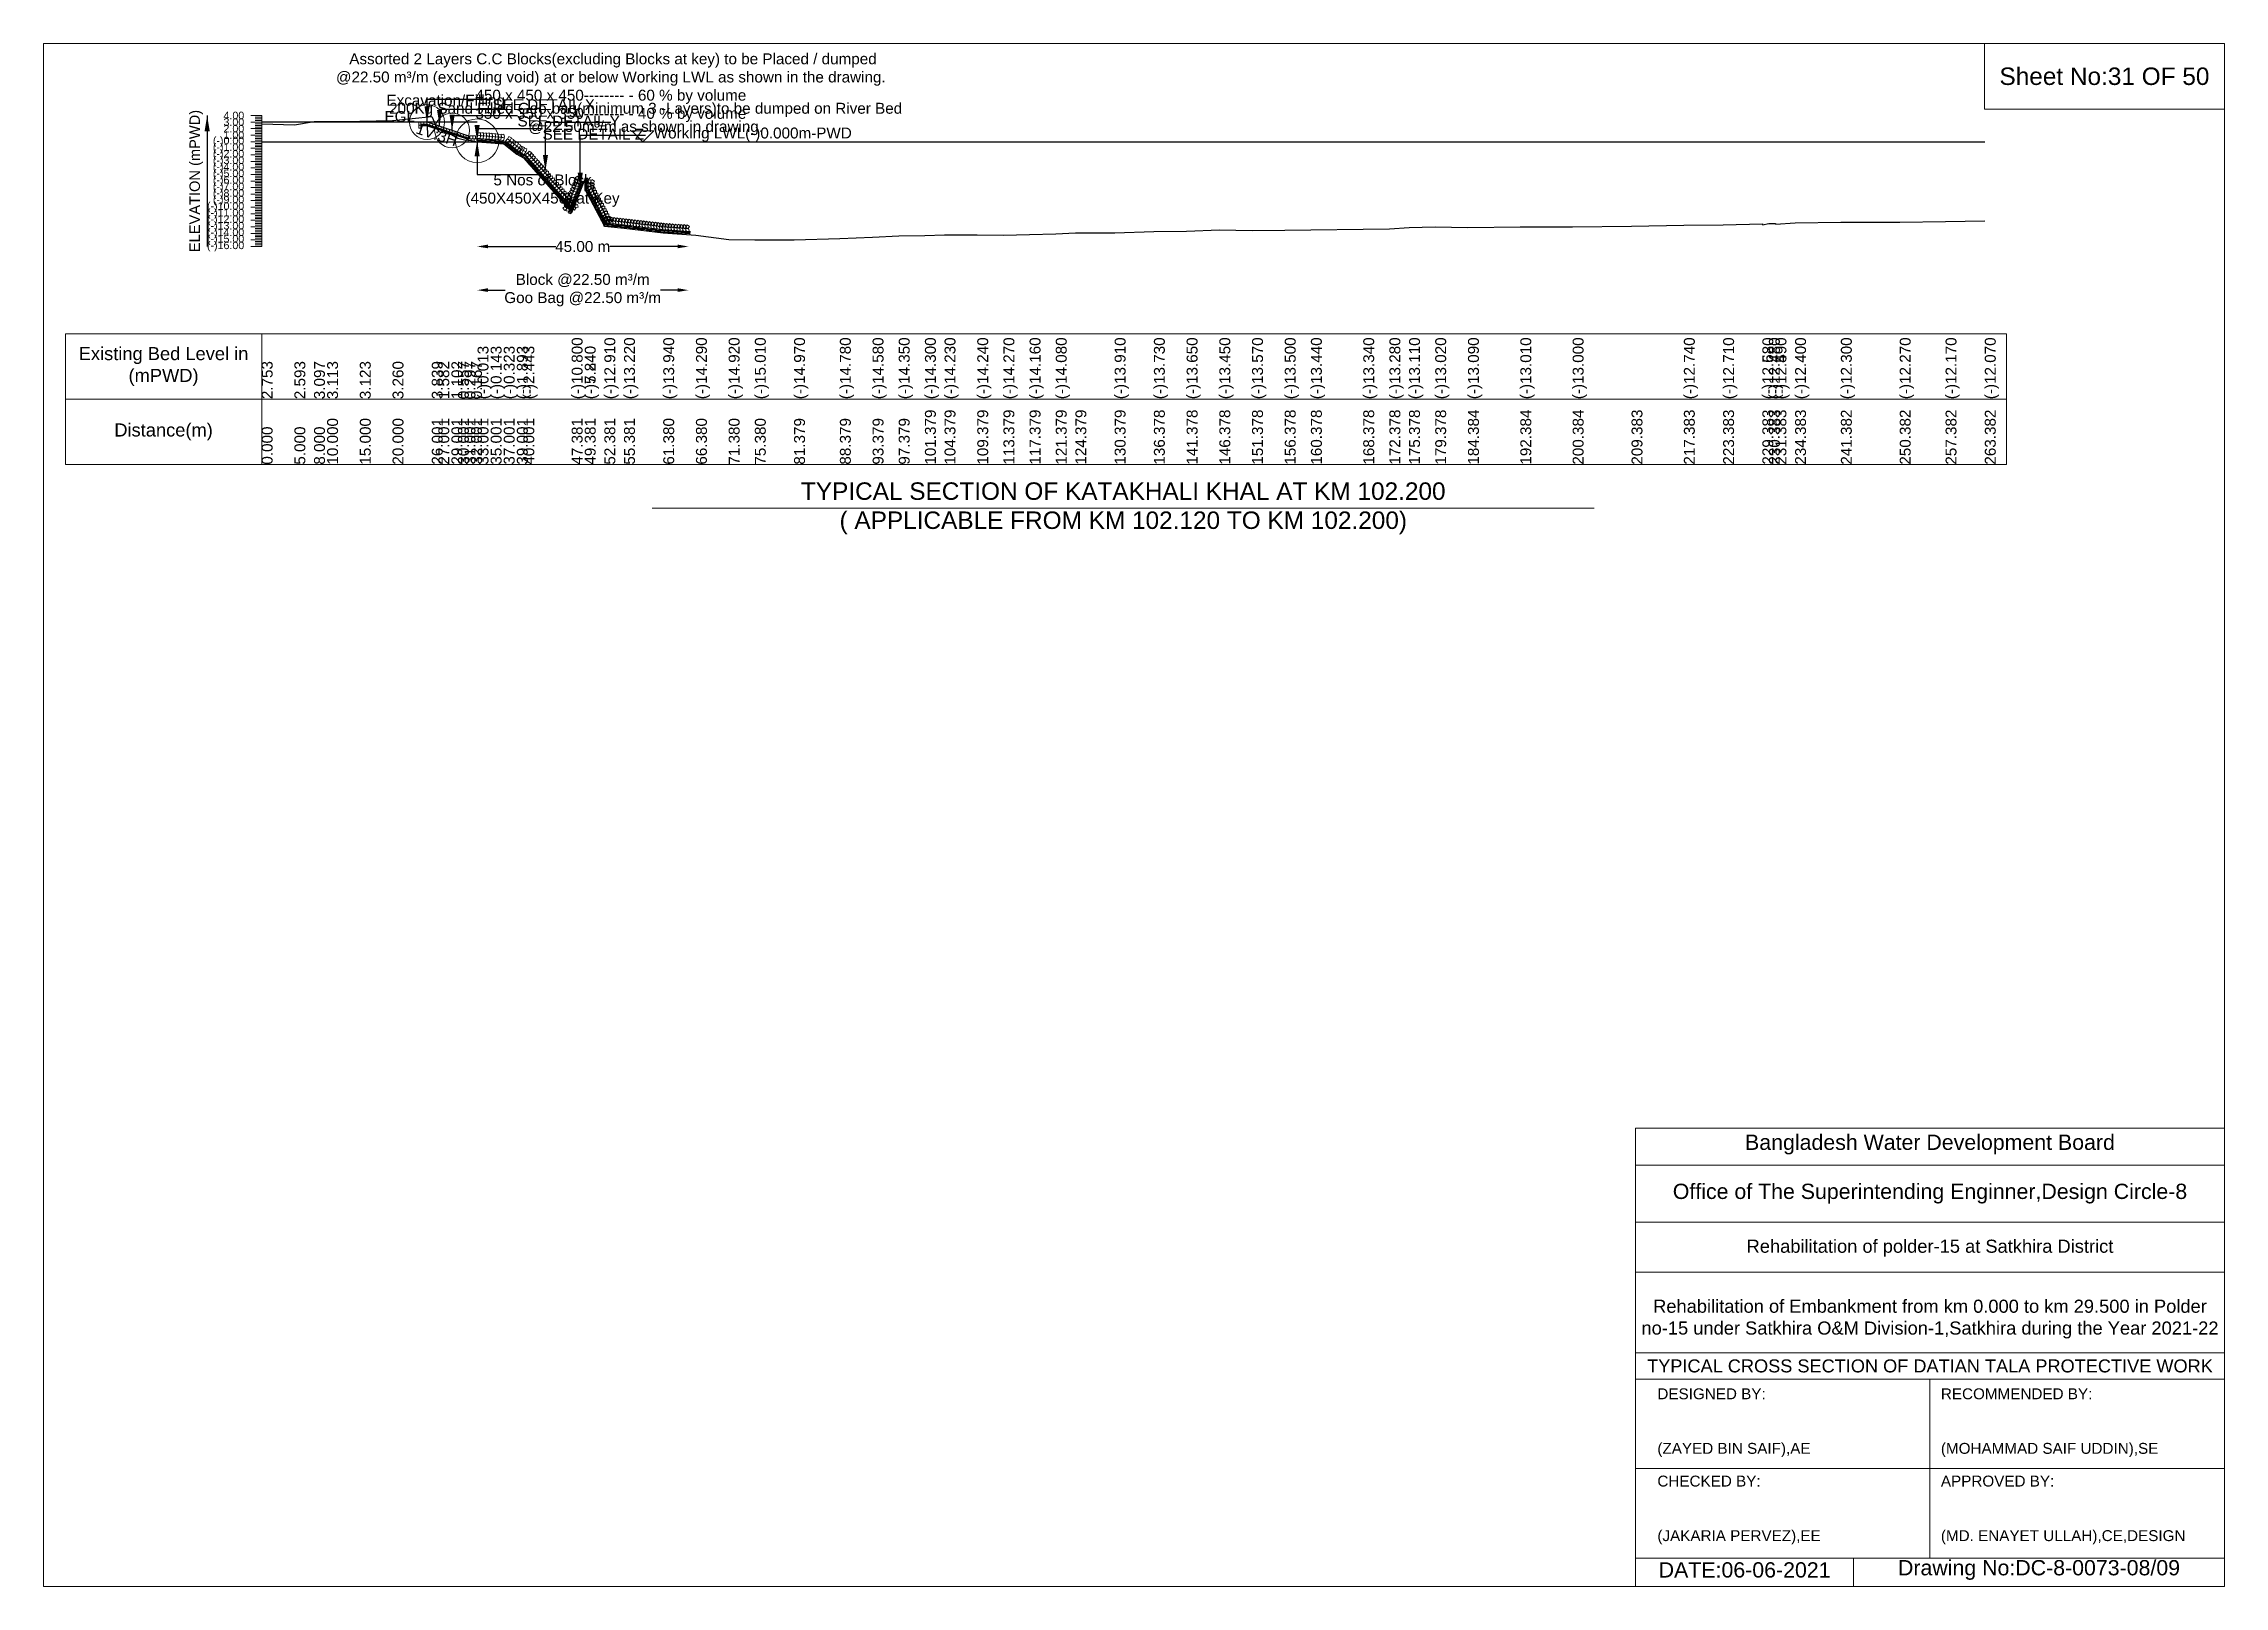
# Model space of a CAD drawing. Header units: inches. Extents: x 89000 to 845000, y -7071 to 31.
# Drawn here: x 550000 to 560000, y -7071 to 0 of the extents above; entities that cross this region are included whole.
import ezdxf

# ---------------------------------------------------------------- set-up
doc = ezdxf.new("R2010")
doc.units = ezdxf.units.IN
doc.header["$LTSCALE"] = 7
doc.header["$MEASUREMENT"] = 0
for name, color, linetype, lineweight in [('Cross section Data Border', 7, 'Continuous', 9), ('Cross Section Labels', 7, 'Continuous', 9), ('Existing_Bed_Level for Xsection', 7, 'Continuous', 25), ('Long Section Labels', 7, 'Continuous', 9)]:
    doc.layers.add(name, color=color, linetype=linetype, lineweight=lineweight)
doc.styles.get("Standard").update_dxf_attribs({"font": 'arial.ttf'})
doc.dimstyles.new('Appron Lebeling Style', dxfattribs={"dimtxt": 50, "dimasz": 50, "dimexe": 0.18, "dimexo": 0.0625, "dimgap": 0.09, "dimtad": 0, "dimtih": 1, "dimtoh": 1, "dimdec": 4, "dimzin": 0, "dimdsep": 46, "dimtxsty": 'Standard', "dimcen": 0.09, "dimse1": 1, "dimse2": 1, "dimadec": 0, "dimazin": 0, "dimtfac": 1, "dimtdec": 4, "dimtofl": 0, "dimtmove": 0, "dimatfit": 3, "dimfxl": 1, "dimtolj": 1, "dimtzin": 0, "dimarcsym": 0})
doc.dimstyles.get("Standard").update_dxf_attribs({"dimtxt": 0.18, "dimasz": 0.18, "dimexe": 0.18, "dimexo": 0.0625, "dimgap": 0.09, "dimtad": 0, "dimtih": 1, "dimtoh": 1, "dimdec": 4, "dimzin": 0, "dimdsep": 46, "dimtxsty": 'Standard', "dimcen": 0.09, "dimadec": 0, "dimazin": 0, "dimtfac": 1, "dimtdec": 4, "dimtofl": 0, "dimtmove": 0, "dimatfit": 3, "dimfxl": 1, "dimtolj": 1, "dimtzin": 0, "dimarcsym": 0})

msp = doc.modelspace()

# ---------------------------------------------------------------- texts
at = {"layer": 'Cross section Data Border', "char_height": 60, "width": 800, "attachment_point": 5}
for s, insert in [('Existing Bed Level in (mPWD)', (550550, -1479.7)), ('Distance(m)', (550550, -1779.7))]:
    msp.add_mtext(s, dxfattribs=dict(at, insert=insert))
at = {"layer": 'Cross Section Labels'}
for s, insert, char_height, attachment_point in [(' Assorted 2 Layers C.C Blocks(excluding Blocks at key) to be Placed / dumped^J@22.50 m³/m (excluding void) at or below Working LWL as shown in the drawing.^J450 x 450 x 450-------- - 60 % by volume^J350 x 350 x 350-------- - 40 % by volume', (552601.11658, -359.7), 50, 8), ('Sheet No:31 OF 50', (559450, -150), 80, 5), ('Excavation/Filling', (552115.72929, -299.7), 50, 9), ('200Kg Sand Filled Geo-bag(minimum 3 -Layers)to be dumped on River Bed^J@22.50m³/m as shown in drawing.', (552760.70944, -419.7), 50, 8), ('SEE DETAIL X', (552058.35429, -254.7), 50, 1), ('EGL', (551702.89379, -359.7), 50, 9), ('SEE DETAIL Y', (552173.10429, -329.7), 50, 1), ('SEE DETAIL Z', (552287.85429, -389.7), 50, 1), ('Working LWL(-)0.000m-PWD', (552797.85429, -449.7), 50, 7), ('5 Nos of Block ^J(450X450X450) at Key', (552287.85429, -599.7), 50, 2), ('TYPICAL SECTION OF KATAKHALI KHAL AT KM 102.200^J( APPLICABLE FROM KM 102.120 TO KM 102.200)', (554950.73029, -2129.7), 80, 5), ('Bangladesh Water Development Board', (558650, -5046), 70, 5), ('Office of The Superintending Enginner,Design Circle-8', (558650, -5271), 70, 5)]:
    msp.add_mtext(s, dxfattribs=dict(at, insert=insert, char_height=char_height, attachment_point=attachment_point))
at = {"layer": 'Cross Section Labels', "insert": (551810.98588, -393.05525), "char_height": 50, "attachment_point": 2, "rotation": 341.565051177}
msp.add_mtext('1V:3H', dxfattribs=at)
at = {"layer": 'Cross Section Labels'}
for s, insert, char_height, width, attachment_point in [('Rehabilitation of polder-15 at Satkhira District', (558650, -5521), 60, 2800, 5), ('Rehabilitation of Embankment from km 0.000 to km 29.500 in Polder no-15 under Satkhira O&M Division-1,Satkhira during the Year 2021-22', (558650, -5846), 60, 2700, 5), ('TYPICAL CROSS SECTION OF DATIAN TALA PROTECTIVE WORK', (558650, -6061), 59.5765532, 2800, 5), ('DESIGNED BY:^J^J^J(ZAYED BIN SAIF),AE', (557400, -6321), 50, 1400, 4), ('RECOMMENDED BY:^J^J^J(MOHAMMAD SAIF UDDIN),SE', (558700, -6321), 50, 1400, 4), ('CHECKED BY:^J^J^J(JAKARIA PERVEZ),EE', (557400, -6721), 50, 1400, 4), ('APPROVED BY:^J^J^J(MD. ENAYET ULLAH),CE,DESIGN', (558700, -6721), 50, 1400, 4), ('DATE:06-06-2021', (557800, -6996), 70, 1400, 5), ('Drawing No:DC-8-0073-08/09', (559150, -6996), 70, 2200, 5)]:
    msp.add_mtext(s, dxfattribs=dict(at, insert=insert, char_height=char_height, width=width, attachment_point=attachment_point))
at = {"layer": 'Long Section Labels', "rotation": 90}
for s, insert, char_height, attachment_point in [('ELEVATION (mPWD)', (550700, -629.7), 48, 5), ('(-)0.013', (551990.02101, -1629.7), 50, 1), ('(-)0.143', (552050.02228, -1629.7), 50, 1), ('(-)0.323', (552110.02355, -1629.7), 50, 1), ('(-)1.893', (552170.02481, -1629.7), 50, 1), ('(-)2.443', (552200.02535, -1629.7), 50, 1), ('(-)10.800', (552421.43407, -1629.7), 50, 1), ('(-)5.840', (552481.42904, -1629.7), 50, 1), ('(-)7.240', (552481.42904, -1629.7), 50, 1), ('(-)12.910', (552571.42222, -1629.7), 50, 1), ('(-)12.910', (552571.42222, -1629.7), 50, 1), ('(-)13.220', (552661.41614, -1629.7), 50, 1), ('(-)13.940', (552841.40577, -1629.7), 50, 1), ('(-)13.940', (552841.40577, -1629.7), 50, 1), ('(-)14.290', (552991.39855, -1629.7), 50, 1), ('(-)14.920', (553141.39235, -1629.7), 50, 1), ('(-)15.010', (553261.38798, -1629.7), 50, 1), ('(-)14.970', (553441.38223, -1629.7), 50, 1), ('(-)14.780', (553651.37651, -1629.7), 50, 1), ('(-)14.580', (553801.37295, -1629.7), 50, 1), ('(-)14.350', (553921.37036, -1629.7), 50, 1), ('(-)14.300', (554041.36798, -1629.7), 50, 1), ('(-)14.230', (554131.36632, -1629.7), 50, 1), ('(-)14.240', (554281.36374, -1629.7), 50, 1), ('(-)14.270', (554401.36185, -1629.7), 50, 1), ('(-)14.160', (554521.36008, -1629.7), 50, 1), ('(-)14.080', (554641.35843, -1629.7), 50, 1), ('(-)13.910', (554911.35509, -1629.7), 50, 1), ('(-)13.730', (555091.3531, -1629.7), 50, 1), ('(-)13.650', (555241.35158, -1629.7), 50, 1), ('(-)13.450', (555391.35016, -1629.7), 50, 1), ('(-)13.570', (555541.34883, -1629.7), 50, 1), ('(-)13.500', (555691.34759, -1629.7), 50, 1), ('(-)13.440', (555811.34665, -1629.7), 50, 1), ('(-)13.340', (556051.34491, -1629.7), 50, 1), ('(-)13.280', (556171.3441, -1629.7), 50, 1), ('(-)13.110', (556261.34352, -1629.7), 50, 1), ('(-)13.020', (556381.34277, -1629.7), 50, 1), ('(-)13.090', (556531.52509, -1629.7), 50, 1), ('(-)13.010', (556771.51614, -1629.7), 50, 1), ('(-)13.000', (557011.50791, -1629.7), 50, 1), ('(-)12.740', (557521.49244, -1629.7), 50, 1), ('(-)12.710', (557701.48754, -1629.7), 50, 1), ('(-)12.520', (557881.48289, -1629.7), 50, 1), ('(-)12.680', (557881.48289, -1629.7), 50, 1), ('(-)12.480', (557911.48214, -1629.7), 50, 1), ('(-)12.490', (557941.4814, -1629.7), 50, 1), ('(-)12.590', (557941.4814, -1629.7), 50, 1), ('(-)12.400', (558031.4792, -1629.7), 50, 1), ('(-)12.300', (558241.4743, -1629.7), 50, 1), ('(-)12.270', (558511.46839, -1629.7), 50, 1), ('(-)12.170', (558721.46408, -1629.7), 50, 1), ('(-)12.070', (558901.46057, -1629.7), 50, 1), ('2.753', (551000, -1629.7), 50, 1), ('2.593', (551150.00327, -1629.7), 50, 1), ('3.097', (551240.00507, -1629.7), 50, 1), ('3.113', (551300.00634, -1629.7), 50, 1), ('3.123', (551450.0096, -1629.7), 50, 1), ('3.260', (551600.01267, -1629.7), 50, 1), ('3.839', (551780.01648, -1629.7), 50, 1), ('1.582', (551810.01721, -1629.7), 50, 1), ('1.102', (551870.01848, -1629.7), 50, 1), ('0.557', (551900.01901, -1629.7), 50, 1), ('0.297', (551930.01974, -1629.7), 50, 1), ('0.167', (551960.02028, -1629.7), 50, 1), ('101.379', (554041.36798, -1929.7), 50, 1), ('104.379', (554131.36632, -1929.7), 50, 1), ('109.379', (554281.36374, -1929.7), 50, 1), ('113.379', (554401.36185, -1929.7), 50, 1), ('117.379', (554521.36008, -1929.7), 50, 1), ('121.379', (554641.35843, -1929.7), 50, 1), ('124.379', (554731.35726, -1929.7), 50, 1), ('130.379', (554911.35509, -1929.7), 50, 1), ('136.378', (555091.3531, -1929.7), 50, 1), ('141.378', (555241.35158, -1929.7), 50, 1), ('146.378', (555391.35016, -1929.7), 50, 1), ('151.378', (555541.34883, -1929.7), 50, 1), ('156.378', (555691.34759, -1929.7), 50, 1), ('160.378', (555811.34665, -1929.7), 50, 1), ('168.378', (556051.34491, -1929.7), 50, 1), ('172.378', (556171.3441, -1929.7), 50, 1), ('175.378', (556261.34352, -1929.7), 50, 1), ('179.378', (556381.34277, -1929.7), 50, 1), ('184.384', (556531.52509, -1929.7), 50, 1), ('192.384', (556771.51614, -1929.7), 50, 1), ('200.384', (557011.50791, -1929.7), 50, 1), ('209.383', (557281.49941, -1929.7), 50, 1), ('217.383', (557521.49244, -1929.7), 50, 1), ('223.383', (557701.48754, -1929.7), 50, 1), ('229.383', (557881.48289, -1929.7), 50, 1), ('229.383', (557881.48289, -1929.7), 50, 1), ('230.383', (557911.48214, -1929.7), 50, 1), ('231.383', (557941.4814, -1929.7), 50, 1), ('231.383', (557941.4814, -1929.7), 50, 1), ('234.383', (558031.4792, -1929.7), 50, 1), ('241.382', (558241.4743, -1929.7), 50, 1), ('250.382', (558511.46839, -1929.7), 50, 1), ('257.382', (558721.46408, -1929.7), 50, 1), ('263.382', (558901.46057, -1929.7), 50, 1), ('0.000', (551000, -1929.7), 50, 1), ('5.000', (551150.00327, -1929.7), 50, 1), ('8.000', (551240.00507, -1929.7), 50, 1), ('10.000', (551300.00634, -1929.7), 50, 1), ('15.000', (551450.0096, -1929.7), 50, 1), ('20.000', (551600.01267, -1929.7), 50, 1), ('26.001', (551780.01648, -1929.7), 50, 1), ('27.001', (551810.01721, -1929.7), 50, 1), ('29.001', (551870.01848, -1929.7), 50, 1), ('30.001', (551900.01901, -1929.7), 50, 1), ('31.001', (551930.01974, -1929.7), 50, 1), ('32.001', (551960.02028, -1929.7), 50, 1), ('33.001', (551990.02101, -1929.7), 50, 1), ('35.001', (552050.02228, -1929.7), 50, 1), ('37.001', (552110.02355, -1929.7), 50, 1), ('39.001', (552170.02481, -1929.7), 50, 1), ('40.001', (552200.02535, -1929.7), 50, 1), ('47.381', (552421.43407, -1929.7), 50, 1), ('49.381', (552481.42904, -1929.7), 50, 1), ('49.381', (552481.42904, -1929.7), 50, 1), ('52.381', (552571.42222, -1929.7), 50, 1), ('55.381', (552661.41614, -1929.7), 50, 1), ('61.380', (552841.40577, -1929.7), 50, 1), ('66.380', (552991.39855, -1929.7), 50, 1), ('71.380', (553141.39235, -1929.7), 50, 1), ('75.380', (553261.38798, -1929.7), 50, 1), ('81.379', (553441.38223, -1929.7), 50, 1), ('88.379', (553651.37651, -1929.7), 50, 1), ('93.379', (553801.37295, -1929.7), 50, 1), ('97.379', (553921.37036, -1929.7), 50, 1)]:
    msp.add_mtext(s, dxfattribs=dict(at, insert=insert, char_height=char_height, attachment_point=attachment_point))
at = {"layer": 'Long Section Labels', "char_height": 35, "attachment_point": 6}
for s, insert in [('4.00', (550920, -329.7)), ('3.00', (550920, -359.7)), ('2.00', (550920, -389.7)), ('(-)0.00', (550920, -449.7)), ('(-)1.00', (550920, -479.7)), ('(-)2.00', (550920, -509.7)), ('1.00', (550920, -419.7)), ('(-)3.00', (550920, -539.7)), ('(-)4.00', (550920, -569.7)), ('(-)5.00', (550920, -599.7)), ('(-)6.00', (550920, -629.7)), ('(-)7.00', (550920, -659.7)), ('(-)8.00', (550920, -689.7)), ('(-)9.00', (550920, -719.7)), ('(-)10.00', (550920, -749.7)), ('(-)11.00', (550920, -779.7)), ('(-)12.00', (550920, -809.7)), ('(-)13.00', (550920, -839.7)), ('(-)14.00', (550920, -869.7)), ('(-)15.00', (550920, -899.7)), ('(-)16.00', (550920, -929.7))]:
    msp.add_mtext(s, dxfattribs=dict(at, insert=insert))

# ---------------------------------------------------------------- blocks, each defined once
blk = doc.blocks.new('*D321')
at = {"layer": 'Cross Section Labels', "color": 0, "lineweight": -2, "transparency": 16777216}
for p, q in [((552038, -930), (552349, -930)), ((552907, -930), (552596, -930))]:
    blk.add_line(p, q, dxfattribs=at)
at = {"layer": 'Cross Section Labels', "color": 0, "transparency": 16777216}
for points in [[(552038, -921), (552038, -938), (551988, -930)], [(552907, -921), (552907, -938), (552957, -930)]]:
    blk.add_solid(points, dxfattribs=at)
at = {"layer": 'Defpoints', "color": 0, "transparency": 16777216}
for p in [(551988, -450), (552957, -876), (552957, -930)]:
    blk.add_point(p, dxfattribs=at)
at = {"layer": 'Cross Section Labels', "color": 0, "transparency": 16777216, "insert": (552472, -930), "char_height": 50, "attachment_point": 5}
blk.add_mtext('\\A1;45.00 m', dxfattribs=at)
blk = doc.blocks.new('*D322')
at = {"layer": 'Cross Section Labels', "color": 0, "lineweight": -2, "transparency": 16777216}
for p, q in [((552038, -1130), (552117, -1130)), ((552907, -1130), (552828, -1130))]:
    blk.add_line(p, q, dxfattribs=at)
at = {"layer": 'Cross Section Labels', "color": 0, "transparency": 16777216}
for points in [[(552038, -1121), (552038, -1138), (551988, -1130)], [(552907, -1121), (552907, -1138), (552957, -1130)]]:
    blk.add_solid(points, dxfattribs=at)
at = {"layer": 'Defpoints', "color": 0, "transparency": 16777216}
for p in [(551988, -450), (552957, -876), (552957, -1130)]:
    blk.add_point(p, dxfattribs=at)
at = {"layer": 'Cross Section Labels', "color": 0, "transparency": 16777216, "insert": (552472, -1130), "char_height": 50, "attachment_point": 5}
blk.add_mtext('\\A1;Block @22.50 m³/m ^JGoo Bag @22.50 m³/m ', dxfattribs=at)

# ---------------------------------------------------------------- dimensions: what is measured, and where the dimension line sits
at = {"layer": 'Cross Section Labels'}
for base, text, picture, middle in [((552956.91831, -929.7), '45.00 m', '*D321', (552472.3863, -929.7)), ((552956.91831, -1129.7), 'Block @22.50 m³/m ^JGoo Bag @22.50 m³/m ', '*D322', (552472.3863, -1129.7))]:
    dim = msp.add_linear_dim(base=base, p1=(551987.85429, -449.7), p2=(552956.91831, -875.98627), text=text, dimstyle='Appron Lebeling Style', dxfattribs=at)
    dim.commit()
    dim.dimension.update_dxf_attribs({"geometry": picture, "text_midpoint": middle})

# ---------------------------------------------------------------- linework, layer by layer
at = {"layer": 'Cross section Data Border'}
msp.add_lwpolyline([(550100, -1329.7), (559001.46057, -1329.7), (559001.46057, -1929.7), (550100, -1929.7)], close=True, dxfattribs=at)
for points in [[(551000, -1329.7), (551000, -1929.7)], [(550100, -1629.7), (559001.46057, -1629.7)]]:
    msp.add_lwpolyline(points, dxfattribs=at)
at = {"layer": 'Cross Section Labels'}
for points in [[(550000, 0), (560000, 0), (560000, -7071), (550000, -7071)], [(558900, 0), (560000, 0), (560000, -300), (558900, -300)], [(552747.85429, -449.7), (552797.85429, -399.7), (552697.85429, -399.7)]]:
    msp.add_lwpolyline(points, close=True, dxfattribs=at)
for points in [[(552790.73029, -2129.7), (554950.73029, -2129.7), (557110.73029, -2129.7)], [(557300, -7071), (557300, -4971), (560000, -4971)], [(557300, -5141), (560000, -5141)], [(557300, -5401), (560000, -5401)], [(557300, -5631), (560000, -5631)], [(557300, -6001), (560000, -6001)], [(557300, -6121), (560000, -6121)], [(558650, -6121), (558650, -6941)], [(557300, -6531), (560000, -6531)], [(557300, -6941), (560000, -6941)], [(558300, -6941), (558300, -7071)]]:
    msp.add_lwpolyline(points, dxfattribs=at)
for centre, radius in [((551758.35429, -359.7), 80), ((551873.10429, -397.95), 80), ((551987.85429, -445.2), 100)]:
    msp.add_circle(centre, radius, dxfattribs=at)
at = {"layer": 'Existing_Bed_Level for Xsection'}
for points in [[(551000, -367.11), (551150.00327, -371.91), (551240.00507, -356.79), (551300.00634, -356.31), (551450.0096, -356.01), (551600.01267, -351.9), (551780.01648, -334.53), (551810.01721, -402.24), (551870.01848, -416.64), (551900.01901, -432.99), (551930.01974, -440.79), (551960.02028, -444.69), (551990.02101, -450.09), (552050.02228, -453.99), (552110.02355, -459.39), (552170.02481, -506.49), (552200.02535, -522.99), (552421.43407, -773.7), (552481.42904, -624.9), (552481.42904, -666.9), (552571.42222, -837), (552661.41614, -846.3), (552841.40577, -867.9), (552991.39855, -878.4), (553141.39235, -897.3), (553261.38798, -900), (553441.38223, -898.8), (553651.37651, -893.1), (553801.37295, -887.1), (553921.37036, -880.2), (554041.36798, -878.7), (554131.36632, -876.6), (554281.36374, -876.9), (554401.36185, -877.8), (554521.36008, -874.5), (554641.35843, -872.1), (554731.35726, -867.9), (554911.35509, -867), (555091.3531, -861.6), (555241.35158, -859.2), (555391.35016, -853.2), (555541.34883, -856.8), (555691.34759, -854.7), (555811.34665, -852.9), (556051.34491, -849.9), (556171.3441, -848.1), (556261.34352, -843), (556381.34277, -840.3), (556531.52509, -842.4), (556771.51614, -840), (557011.50791, -839.7), (557281.49941, -837), (557521.49244, -831.9), (557701.48754, -831), (557881.48289, -825.3), (557881.48289, -830.1), (557911.48214, -824.1), (557941.4814, -824.4), (557941.4814, -827.4), (558031.4792, -821.7), (558241.4743, -818.7), (558511.46839, -817.8), (558721.46408, -814.8), (558901.46057, -811.8)], [(551987.85429, -359.7), (551000, -359.7)], [(551954.10429, -424.95), (551759.73984, -360.16185), (551758.35429, -359.7), (551756.89379, -359.7), (551729.89379, -359.7)], [(551729.89379, -368.7), (551756.89379, -368.7), (551954.10429, -434.43683)], [(551729.89379, -371.7), (551756.40696, -371.7), (551949.90696, -436.2)], [(551729.89379, -374.7), (551755.92013, -374.7), (551947.35429, -438.51139)], [(551000, -449.7), (558901.46057, -449.7)]]:
    msp.add_lwpolyline(points, dxfattribs=at)
at = {"layer": 'Long Section Labels'}
for points in [[(551000, -329.7), (550950, -329.7)], [(551000, -359.7), (550950, -359.7)], [(551000, -389.7), (550950, -389.7)], [(551000, -337.2), (550970, -337.2)], [(551000, -344.7), (550970, -344.7)], [(551000, -352.2), (550970, -352.2)], [(551000, -367.2), (550970, -367.2)], [(551000, -374.7), (550970, -374.7)], [(551000, -382.2), (550970, -382.2)], [(551000, -397.2), (550970, -397.2)], [(551000, -929.7), (551000, -899.7), (551000, -869.7), (551000, -839.7), (551000, -809.7), (551000, -779.7), (551000, -749.7), (551000, -719.7), (551000, -689.7), (551000, -659.7), (551000, -629.7), (551000, -599.7), (551000, -569.7), (551000, -539.7), (551000, -509.7), (551000, -479.7), (551000, -449.7), (551000, -419.7), (551000, -389.7), (551000, -359.7), (551000, -329.7)], [(551000, -419.7), (550950, -419.7)], [(551000, -449.7), (550950, -449.7)], [(551000, -479.7), (550950, -479.7)], [(551000, -404.7), (550970, -404.7)], [(551000, -412.2), (550970, -412.2)], [(551000, -427.2), (550970, -427.2)], [(551000, -434.7), (550970, -434.7)], [(551000, -442.2), (550970, -442.2)], [(551000, -457.2), (550970, -457.2)], [(551000, -464.7), (550970, -464.7)], [(551000, -472.2), (550970, -472.2)], [(551000, -487.2), (550970, -487.2)], [(551000, -494.7), (550970, -494.7)], [(551000, -509.7), (550950, -509.7)], [(551000, -539.7), (550950, -539.7)], [(551000, -569.7), (550950, -569.7)], [(551000, -599.7), (550950, -599.7)], [(551000, -502.2), (550970, -502.2)], [(551000, -517.2), (550970, -517.2)], [(551000, -524.7), (550970, -524.7)], [(551000, -532.2), (550970, -532.2)], [(551000, -547.2), (550970, -547.2)], [(551000, -554.7), (550970, -554.7)], [(551000, -562.2), (550970, -562.2)], [(551000, -577.2), (550970, -577.2)], [(551000, -584.7), (550970, -584.7)], [(551000, -592.2), (550970, -592.2)], [(551000, -629.7), (550950, -629.7)], [(551000, -659.7), (550950, -659.7)], [(551000, -689.7), (550950, -689.7)], [(551000, -607.2), (550970, -607.2)], [(551000, -614.7), (550970, -614.7)], [(551000, -622.2), (550970, -622.2)], [(551000, -637.2), (550970, -637.2)], [(551000, -644.7), (550970, -644.7)], [(551000, -652.2), (550970, -652.2)], [(551000, -667.2), (550970, -667.2)], [(551000, -674.7), (550970, -674.7)], [(551000, -682.2), (550970, -682.2)], [(551000, -697.2), (550970, -697.2)], [(551000, -719.7), (550950, -719.7)], [(551000, -749.7), (550950, -749.7)], [(551000, -779.7), (550950, -779.7)], [(551000, -704.7), (550970, -704.7)], [(551000, -712.2), (550970, -712.2)], [(551000, -727.2), (550970, -727.2)], [(551000, -734.7), (550970, -734.7)], [(551000, -742.2), (550970, -742.2)], [(551000, -757.2), (550970, -757.2)], [(551000, -764.7), (550970, -764.7)], [(551000, -772.2), (550970, -772.2)], [(551000, -787.2), (550970, -787.2)], [(551000, -794.7), (550970, -794.7)], [(551000, -809.7), (550950, -809.7)], [(551000, -839.7), (550950, -839.7)], [(551000, -869.7), (550950, -869.7)], [(551000, -899.7), (550950, -899.7)], [(551000, -802.2), (550970, -802.2)], [(551000, -817.2), (550970, -817.2)], [(551000, -824.7), (550970, -824.7)], [(551000, -832.2), (550970, -832.2)], [(551000, -847.2), (550970, -847.2)], [(551000, -854.7), (550970, -854.7)], [(551000, -862.2), (550970, -862.2)], [(551000, -877.2), (550970, -877.2)], [(551000, -884.7), (550970, -884.7)], [(551000, -892.2), (550970, -892.2)], [(551000, -929.7), (550950, -929.7)], [(551000, -907.2), (550970, -907.2)], [(551000, -914.7), (550970, -914.7)], [(551000, -922.2), (550970, -922.2)]]:
    msp.add_lwpolyline(points, dxfattribs=at)
for points in [[(551729.89379, -359.7), (551720.89379, -359.7), (551720.89379, -373.2), (551729.89379, -373.2)], [(551729.89379, -373.2), (551720.89379, -373.2), (551720.89379, -386.7), (551729.89379, -386.7)], [(551743.39379, -359.7), (551729.89379, -359.7), (551729.89379, -368.7), (551743.39379, -368.7)], [(551756.89379, -359.7), (551743.39379, -359.7), (551743.39379, -368.7), (551756.89379, -368.7)], [(551772.54707, -364.43093), (551759.73984, -360.16185), (551756.89379, -368.7), (551769.70102, -372.96907)], [(551785.35429, -368.7), (551772.54707, -364.43093), (551769.70102, -372.96907), (551782.50824, -377.23815)], [(551798.16152, -372.96907), (551785.35429, -368.7), (551782.50824, -377.23815), (551795.31547, -381.50722)], [(551810.96874, -377.23815), (551798.16152, -372.96907), (551795.31547, -381.50722), (551808.12269, -385.7763)], [(551823.77597, -381.50722), (551810.96874, -377.23815), (551808.12269, -385.7763), (551820.92992, -390.04537)], [(551836.58319, -385.7763), (551823.77597, -381.50722), (551820.92992, -390.04537), (551833.73714, -394.31445)], [(551849.39041, -390.04537), (551836.58319, -385.7763), (551833.73714, -394.31445), (551846.54436, -398.58352)], [(551862.19764, -394.31445), (551849.39041, -390.04537), (551846.54436, -398.58352), (551859.35159, -402.8526)], [(551875.00486, -398.58352), (551862.19764, -394.31445), (551859.35159, -402.8526), (551872.15881, -407.12167)], [(551887.81209, -402.8526), (551875.00486, -398.58352), (551872.15881, -407.12167), (551884.96604, -411.39075)], [(551900.61931, -407.12167), (551887.81209, -402.8526), (551884.96604, -411.39075), (551897.77326, -415.65982)], [(551913.42654, -411.39075), (551900.61931, -407.12167), (551897.77326, -415.65982), (551910.58049, -419.9289)], [(551926.23376, -415.65982), (551913.42654, -411.39075), (551910.58049, -419.9289), (551923.38771, -424.19797)], [(551939.04099, -419.9289), (551926.23376, -415.65982), (551923.38771, -424.19797), (551936.19494, -428.46705)], [(551951.84821, -424.19797), (551939.04099, -419.9289), (551936.19494, -428.46705), (551949.00216, -432.73612)], [(551960.85429, -436.2), (551947.35429, -436.2), (551947.35429, -449.7), (551960.85429, -449.7)], [(551967.60429, -422.7), (551954.10429, -422.7), (551954.10429, -436.2), (551967.60429, -436.2)], [(551974.35429, -436.2), (551960.85429, -436.2), (551960.85429, -449.7), (551974.35429, -449.7)], [(551981.10429, -422.7), (551967.60429, -422.7), (551967.60429, -436.2), (551981.10429, -436.2)], [(551987.85429, -436.2), (551974.35429, -436.2), (551974.35429, -449.7), (551987.85429, -449.7)], [(552003.1637, -422.08348), (551989.69213, -421.20785), (551988.81649, -434.67942), (552002.28807, -435.55506)], [(552002.16327, -406.96878), (551988.92463, -409.61234), (551991.56819, -422.85098), (552004.80683, -420.20742)], [(552016.63527, -422.95912), (552003.1637, -422.08348), (552002.28807, -435.55506), (552015.75964, -436.43069)], [(552015.63484, -407.84441), (552002.3962, -410.48797), (552005.03976, -423.72661), (552018.2784, -421.08306)], [(552030.10684, -423.83475), (552016.63527, -422.95912), (552015.75964, -436.43069), (552029.23121, -437.30632)], [(552029.10642, -408.72005), (552015.86778, -411.36361), (552018.51133, -424.60225), (552031.74997, -421.95869)], [(552043.57842, -424.71038), (552030.10684, -423.83475), (552029.23121, -437.30632), (552042.70278, -438.18196)], [(552042.57799, -409.59568), (552029.33935, -412.23924), (552031.98291, -425.47788), (552045.22155, -422.83432)], [(552057.04999, -425.58602), (552043.57842, -424.71038), (552042.70278, -438.18196), (552056.17436, -439.05759)], [(552056.04956, -410.47132), (552042.81092, -413.11487), (552045.45448, -426.35351), (552058.69312, -423.70996)], [(552071.19921, -426.97948), (552057.75356, -425.7694), (552056.54347, -439.21506), (552069.98913, -440.42514)], [(552070.57464, -411.84459), (552057.2744, -414.1584), (552059.58821, -427.45864), (552072.88845, -425.14483)], [(552084.64487, -428.18957), (552071.19921, -426.97948), (552069.98913, -440.42514), (552083.43479, -441.63522)], [(552084.0203, -413.05467), (552070.72006, -415.36848), (552073.03387, -428.66872), (552086.33411, -426.35491)], [(552098.09053, -429.39965), (552084.64487, -428.18957), (552083.43479, -441.63522), (552096.88044, -442.84531)], [(552097.46595, -414.26476), (552084.16572, -416.57857), (552086.47953, -429.8788), (552099.77976, -427.56499)], [(552111.53619, -430.60973), (552098.09053, -429.39965), (552096.88044, -442.84531), (552110.3261, -444.05539)], [(552110.91161, -415.47484), (552097.61138, -417.78865), (552099.92519, -431.08889), (552113.22542, -428.77508)], [(552137.58146, -444.40912), (552126.9624, -436.07333), (552118.62661, -446.6924), (552129.24567, -455.02819)], [(552145.29813, -431.37424), (552132.88237, -426.07339), (552127.58152, -438.48915), (552139.99728, -443.79)], [(552148.20053, -452.74491), (552137.58146, -444.40912), (552129.24567, -455.02819), (552139.86474, -463.36398)], [(552155.9172, -439.71003), (552143.50144, -434.40918), (552138.20059, -446.82494), (552150.61635, -452.12579)], [(552158.8196, -461.08071), (552148.20053, -452.74491), (552139.86474, -463.36398), (552150.48381, -471.69977)], [(552166.53626, -448.04582), (552154.12051, -442.74497), (552148.81966, -455.16073), (552161.23541, -460.46158)], [(552169.43866, -469.4165), (552158.8196, -461.08071), (552150.48381, -471.69977), (552161.10287, -480.03556)], [(552177.15533, -456.38161), (552164.73957, -451.08076), (552159.43872, -463.49652), (552171.85448, -468.79737)], [(552180.05773, -477.75229), (552169.43866, -469.4165), (552161.10287, -480.03556), (552171.72194, -488.37135)], [(552187.7744, -464.71741), (552175.35864, -459.41656), (552170.05779, -471.83231), (552182.47355, -477.13316)], [(552190.6768, -486.08808), (552180.05773, -477.75229), (552171.72194, -488.37135), (552182.34101, -496.70715)], [(552198.92869, -489.51837), (552187.09973, -483.01256), (552180.59391, -494.84152), (552192.42288, -501.34734)], [(552198.39346, -473.0532), (552185.97771, -467.75235), (552180.67686, -480.1681), (552193.09261, -485.46895)], [(552204.43227, -475.40577), (552191.3219, -472.18582), (552188.10195, -485.2962), (552201.21233, -488.51614)], [(552210.75765, -496.02419), (552198.92869, -489.51837), (552192.42288, -501.34734), (552204.25184, -507.85315)], [(552216.26124, -481.91158), (552203.15086, -478.69164), (552199.93092, -491.80201), (552213.0413, -495.02196)], [(552238.11838, -499.92873), (552226.86611, -492.46974), (552219.40712, -503.722), (552230.65938, -511.18099)], [(552228.17143, -511.35297), (552219.23514, -501.23405), (552209.11621, -510.17034), (552218.05251, -520.28927)], [(552237.10773, -521.4719), (552228.17143, -511.35297), (552218.05251, -520.28927), (552226.9888, -530.40819)], [(552246.04402, -531.59082), (552237.10773, -521.4719), (552226.9888, -530.40819), (552235.9251, -540.52712)], [(552247.05467, -510.04765), (552235.80241, -502.58866), (552228.34341, -513.84093), (552239.59568, -521.29992)], [(552254.98031, -541.70975), (552246.04402, -531.59082), (552235.9251, -540.52712), (552244.86139, -550.64604)], [(552255.99096, -520.16658), (552244.7387, -512.70759), (552237.27971, -523.95985), (552248.53197, -531.41884)], [(552263.91661, -551.82867), (552254.98031, -541.70975), (552244.86139, -550.64604), (552253.79768, -560.76497)], [(552264.92726, -530.2855), (552253.67499, -522.82651), (552246.216, -534.07878), (552257.46827, -541.53777)], [(552272.8529, -561.9476), (552263.91661, -551.82867), (552253.79768, -560.76497), (552262.73398, -570.88389)], [(552273.86355, -540.40443), (552262.61129, -532.94544), (552255.1523, -544.1977), (552266.40456, -551.65669)], [(552281.7892, -572.06653), (552272.8529, -561.9476), (552262.73398, -570.88389), (552271.67027, -581.00282)], [(552282.79985, -550.52335), (552271.54758, -543.06436), (552264.08859, -554.31663), (552275.34085, -561.77562)], [(552290.72549, -582.18545), (552281.7892, -572.06653), (552271.67027, -581.00282), (552280.60657, -591.12174)], [(552291.73614, -560.64228), (552280.48388, -553.18329), (552273.02488, -564.43555), (552284.27715, -571.89454)], [(552299.66178, -592.30438), (552290.72549, -582.18545), (552280.60657, -591.12174), (552289.54286, -601.24067)], [(552300.67243, -570.7612), (552289.42017, -563.30221), (552281.96118, -574.55448), (552293.21344, -582.01347)], [(552308.59808, -602.4233), (552299.66178, -592.30438), (552289.54286, -601.24067), (552298.47915, -611.3596)], [(552309.60873, -580.88013), (552298.35646, -573.42114), (552290.89747, -584.6734), (552302.14974, -592.13239)], [(552317.14805, -598.16683), (552314.46053, -584.93704), (552301.23074, -587.62456), (552303.91826, -600.85434)], [(552326.08434, -608.28575), (552323.39682, -595.05597), (552310.16704, -597.74348), (552312.85455, -610.97327)], [(552317.53437, -612.54223), (552308.59808, -602.4233), (552298.47915, -611.3596), (552307.41545, -621.47852)], [(552326.47067, -622.66115), (552317.53437, -612.54223), (552307.41545, -621.47852), (552316.35174, -631.59745)], [(552335.40696, -632.78008), (552326.47067, -622.66115), (552316.35174, -631.59745), (552325.28804, -641.71637)], [(552335.02063, -618.40468), (552332.33312, -605.17489), (552319.10333, -607.86241), (552321.79085, -621.09219)], [(552344.34325, -642.899), (552335.40696, -632.78008), (552325.28804, -641.71637), (552334.22433, -651.8353)], [(552343.95693, -628.5236), (552341.26941, -615.29382), (552328.03962, -617.98133), (552330.72714, -631.21112)], [(552353.27955, -653.01793), (552344.34325, -642.899), (552334.22433, -651.8353), (552343.16062, -661.95422)], [(552352.89322, -638.64253), (552350.2057, -625.41274), (552336.97592, -628.10026), (552339.66344, -641.33004)], [(552362.21584, -663.13685), (552353.27955, -653.01793), (552343.16062, -661.95422), (552352.09692, -672.07315)], [(552361.82952, -648.76145), (552359.142, -635.53167), (552345.91221, -638.21918), (552348.59973, -651.44897)], [(552371.15214, -673.25578), (552362.21584, -663.13685), (552352.09692, -672.07315), (552361.03321, -682.19207)], [(552370.76581, -658.88038), (552368.07829, -645.65059), (552354.84851, -648.33811), (552357.53602, -661.5679)], [(552380.08843, -683.3747), (552371.15214, -673.25578), (552361.03321, -682.19207), (552369.96951, -692.311)], [(552379.7021, -668.9993), (552377.01459, -655.76952), (552363.7848, -658.45703), (552366.47232, -671.68682)], [(552389.02472, -693.49363), (552380.08843, -683.3747), (552369.96951, -692.311), (552378.9058, -702.42992)], [(552388.6384, -679.11823), (552385.95088, -665.88844), (552372.72109, -668.57596), (552375.40861, -681.80575)], [(552397.96102, -703.61255), (552389.02472, -693.49363), (552378.9058, -702.42992), (552387.84209, -712.54885)], [(552397.57469, -689.23715), (552394.88717, -676.00737), (552381.65739, -678.69488), (552384.34491, -691.92467)], [(552406.51099, -699.35608), (552403.82347, -686.12629), (552390.59368, -688.81381), (552393.2812, -702.0436)], [(552415.44728, -709.475), (552412.75976, -696.24522), (552399.52998, -698.93274), (552402.21749, -712.16252)], [(552412.11708, -695.11782), (552401.48988, -703.44325), (552409.8153, -714.07045), (552420.4425, -705.74502)], [(552417.16529, -682.59722), (552406.53809, -690.92264), (552414.86351, -701.54984), (552425.49071, -693.22442)], [(552422.21349, -670.07661), (552411.5863, -678.40204), (552419.91172, -689.02923), (552430.53892, -680.70381)], [(552427.2617, -657.556), (552416.63451, -665.88143), (552424.95993, -676.50863), (552435.58713, -668.1832)], [(552422.65103, -689.60483), (552421.0181, -703.00571), (552434.41898, -704.63864), (552436.05191, -691.23777)], [(552432.30991, -645.0354), (552421.68271, -653.36082), (552430.00814, -663.98802), (552440.63534, -655.6626)], [(552427.69924, -677.08422), (552426.06631, -690.4851), (552439.46719, -692.11804), (552441.10012, -678.71716)], [(552437.35812, -632.51479), (552426.73092, -640.84022), (552435.05635, -651.46741), (552445.68354, -643.14199)], [(552432.74745, -664.56362), (552431.11452, -677.9645), (552444.51539, -679.59743), (552446.14833, -666.19655)], [(552442.40633, -619.99419), (552431.77913, -628.31961), (552440.10456, -638.94681), (552450.73175, -630.62138)], [(552437.79566, -652.04301), (552436.16273, -665.44389), (552449.5636, -667.07682), (552451.19654, -653.67595)], [(552447.45454, -607.47358), (552436.82734, -615.799), (552445.15277, -626.4262), (552455.77996, -618.10078)], [(552442.84387, -639.5224), (552441.21093, -652.92328), (552454.61181, -654.55622), (552456.24475, -641.15534)], [(552447.89208, -627.0018), (552446.25914, -640.40268), (552459.66002, -642.03561), (552461.29296, -628.63473)], [(552452.94029, -614.48119), (552451.30735, -627.88207), (552464.70823, -629.515), (552466.34116, -616.11413)], [(552513.37629, -662.4537), (552504.18776, -652.56326), (552494.29732, -661.75179), (552503.48585, -671.64223)], [(552511.74703, -637.40982), (552508.25035, -624.37053), (552495.21106, -627.8672), (552498.70773, -640.9065)], [(552511.74703, -650.90982), (552508.25035, -637.87053), (552495.21106, -641.3672), (552498.70773, -654.4065)], [(552511.74703, -664.40982), (552508.25035, -651.37053), (552495.21106, -654.8672), (552498.70773, -667.9065)], [(552519.6895, -674.38657), (552510.50097, -664.49613), (552500.61053, -673.68466), (552509.79906, -683.5751)], [(552526.00271, -686.31944), (552516.81418, -676.429), (552506.92374, -685.61753), (552516.11227, -695.50797)], [(552519.45523, -641.8577), (552526.19823, -630.16232), (552514.50285, -623.41932), (552507.75985, -635.1147)], [(552519.45523, -655.3577), (552526.19823, -643.66232), (552514.50285, -636.91932), (552507.75985, -648.6147)], [(552519.45523, -668.8577), (552526.19823, -657.16232), (552514.50285, -650.41932), (552507.75985, -662.1147)], [(552522.26973, -662.78055), (552522.76069, -649.28948), (552509.26962, -648.79852), (552508.77866, -662.28959)], [(552532.31592, -698.25231), (552523.12739, -688.36187), (552513.23695, -697.5504), (552522.42548, -707.44084)], [(552528.58294, -674.71342), (552529.0739, -661.22235), (552515.58283, -660.73139), (552515.09187, -674.22246)], [(552534.89615, -686.64629), (552535.38711, -673.15522), (552521.89604, -672.66426), (552521.40508, -686.15533)], [(552541.20936, -698.57916), (552541.70032, -685.08809), (552528.20925, -684.59713), (552527.71829, -698.0882)], [(552547.52257, -710.51203), (552548.01353, -697.02096), (552534.52246, -696.53), (552534.0315, -710.02107)], [(552391.92424, -745.20025), (552381.29704, -753.52567), (552389.62247, -764.15287), (552400.24966, -755.82745)], [(552396.97245, -732.67964), (552386.34525, -741.00507), (552394.67068, -751.63226), (552405.29787, -743.30684)], [(552406.89731, -713.73148), (552397.96102, -703.61255), (552387.84209, -712.54885), (552396.77839, -722.66777)], [(552402.02066, -720.15904), (552391.39346, -728.48446), (552399.71889, -739.11166), (552410.34608, -730.78623)], [(552397.40999, -752.20786), (552395.77705, -765.60874), (552409.17793, -767.24168), (552410.81087, -753.8408)], [(552407.06887, -707.63843), (552396.44167, -715.96385), (552404.76709, -726.59105), (552415.39429, -718.26563)], [(552415.66162, -721.36245), (552404.40936, -713.90346), (552396.95037, -725.15573), (552408.20263, -732.61472)], [(552402.4582, -739.68726), (552400.82526, -753.08813), (552414.22614, -754.72107), (552415.85908, -741.32019)], [(552407.50641, -727.16665), (552405.87347, -740.56753), (552419.27435, -742.20046), (552420.90729, -728.79959)], [(552424.59792, -731.48138), (552413.34565, -724.02239), (552405.88666, -735.27465), (552417.13893, -742.73364)], [(552424.38357, -719.59393), (552421.69606, -706.36414), (552408.46627, -709.05166), (552411.15379, -722.28145)], [(552412.55462, -714.64604), (552410.92168, -728.04692), (552424.32256, -729.67986), (552425.95549, -716.27898)], [(552433.53421, -741.6003), (552422.28195, -734.14131), (552414.82296, -745.39358), (552426.07522, -752.85257)], [(552417.60283, -702.12544), (552415.96989, -715.52631), (552429.37077, -717.15925), (552431.0037, -703.75837)], [(552433.31987, -729.71286), (552430.63235, -716.48307), (552417.40256, -719.17059), (552420.09008, -732.40037)], [(552442.47051, -751.71923), (552431.21824, -744.26024), (552423.75925, -755.5125), (552435.01152, -762.97149)], [(552442.25616, -739.83178), (552439.56864, -726.60199), (552426.33886, -729.28951), (552429.02638, -742.5193)], [(552451.19246, -749.95071), (552448.50494, -736.72092), (552435.27515, -739.40844), (552437.96267, -752.63822)], [(552538.62913, -710.18518), (552529.4406, -700.29474), (552519.55016, -709.48327), (552528.73869, -719.37371)], [(552544.94234, -722.11805), (552535.75381, -712.22761), (552525.86336, -721.41614), (552535.0519, -731.30658)], [(552551.25555, -734.05092), (552542.06702, -724.16048), (552532.17657, -733.34901), (552541.3651, -743.23945)], [(552557.56876, -745.98379), (552548.38023, -736.09335), (552538.48978, -745.28188), (552547.67831, -755.17232)], [(552553.83578, -722.4449), (552554.32674, -708.95383), (552540.83567, -708.46287), (552540.34471, -721.95394)], [(552563.88197, -757.91666), (552554.69344, -748.02622), (552544.80299, -757.21475), (552553.99152, -767.10519)], [(552560.14899, -734.37777), (552560.63995, -720.8867), (552547.14888, -720.39574), (552546.65792, -733.88681)], [(552570.19518, -769.84953), (552561.00665, -759.95909), (552551.1162, -769.14762), (552560.30473, -779.03806)], [(552566.4622, -746.31064), (552566.95316, -732.81957), (552553.46209, -732.32861), (552552.97113, -745.81968)], [(552576.50839, -781.7824), (552567.31986, -771.89196), (552557.42941, -781.08049), (552566.61794, -790.97093)], [(552572.77541, -758.24351), (552573.26636, -744.75244), (552559.7753, -744.26148), (552559.28434, -757.75255)], [(552582.8216, -793.71527), (552573.63307, -783.82483), (552563.74262, -793.01336), (552572.93115, -802.9038)], [(552579.08862, -770.17638), (552579.57957, -756.68531), (552566.0885, -756.19435), (552565.59755, -769.68542)], [(552587.28605, -800.41067), (552576.34575, -792.50119), (552568.43627, -803.44149), (552579.37656, -811.35097)], [(552589.13481, -805.64814), (552579.94628, -795.7577), (552570.05583, -804.94623), (552579.24436, -814.83667)], [(552585.40183, -782.10925), (552585.89278, -768.61818), (552572.40171, -768.12722), (552571.91076, -781.61829)], [(552591.71504, -794.04212), (552592.20599, -780.55105), (552578.71492, -780.06009), (552578.22397, -793.55116)], [(552600.71453, -801.79838), (552589.77424, -793.8889), (552581.86475, -804.82919), (552592.80505, -812.73868)], [(552598.02825, -805.97499), (552598.5192, -792.48392), (552585.02813, -791.99296), (552584.53718, -805.48403)], [(552614.14302, -803.18608), (552603.20272, -795.2766), (552595.29324, -806.2169), (552606.23354, -814.12638)], [(552627.57151, -804.57379), (552616.63121, -796.66431), (552608.72173, -807.6046), (552619.66203, -815.51408)], [(552641, -805.96149), (552630.0597, -798.05201), (552622.15022, -808.99231), (552633.09051, -816.90179)], [(552654.42848, -807.34919), (552643.48819, -799.43971), (552635.5787, -810.38001), (552646.519, -818.28949)], [(552582.06938, -807.62084), (552568.73972, -809.75864), (552570.87752, -823.0883), (552584.20718, -820.9505)], [(552595.44802, -817.58101), (552586.25949, -807.69057), (552576.36904, -816.8791), (552585.55757, -826.76954)], [(552595.49787, -809.00854), (552582.16821, -811.14635), (552584.30601, -824.476), (552597.63567, -822.3382)], [(552604.34146, -817.90786), (552604.83241, -804.41679), (552591.34134, -803.92583), (552590.85039, -817.4169)], [(552608.92635, -810.39625), (552595.5967, -812.53405), (552597.7345, -825.86371), (552611.06416, -823.72591)], [(552622.35484, -811.78395), (552609.02518, -813.92175), (552611.16299, -827.25141), (552624.49265, -825.11361)], [(552635.78333, -813.17166), (552622.45367, -815.30946), (552624.59147, -828.63912), (552637.92113, -826.50131)], [(552649.21182, -814.55936), (552635.88216, -816.69716), (552638.01996, -830.02682), (552651.34962, -827.88902)], [(552667.85697, -808.7369), (552656.91667, -800.82742), (552649.00719, -811.76771), (552659.94749, -819.6772)], [(552662.64031, -815.94706), (552649.31065, -818.08487), (552651.44845, -831.41453), (552664.77811, -829.27672)], [(552681.87822, -810.45656), (552671.0696, -802.36807), (552662.98111, -813.17669), (552673.78973, -821.26518)], [(552676.54358, -817.57988), (552663.18054, -819.49798), (552665.09864, -832.86102), (552678.46169, -830.94292)], [(552695.28205, -812.06511), (552684.47342, -803.97662), (552676.38493, -814.78524), (552687.19356, -822.87373)], [(552689.94741, -819.18843), (552676.58437, -821.10653), (552678.50247, -834.46958), (552691.86551, -832.55147)], [(552708.68587, -813.67366), (552697.87725, -805.58517), (552689.78876, -816.39379), (552700.59738, -824.48228)], [(552703.35123, -820.79698), (552689.98819, -822.71509), (552691.9063, -836.07813), (552705.26934, -834.16002)], [(552722.0897, -815.28221), (552711.28108, -807.19372), (552703.19259, -818.00235), (552714.00121, -826.09084)], [(552716.75506, -822.40553), (552703.39202, -824.32364), (552705.31012, -837.68668), (552718.67317, -835.76857)], [(552735.49353, -816.89076), (552724.6849, -808.80228), (552716.59641, -819.6109), (552727.40504, -827.69939)], [(552730.15889, -824.01409), (552716.79585, -825.93219), (552718.71395, -839.29523), (552732.07699, -837.37713)], [(552748.89735, -818.49932), (552738.08873, -810.41083), (552730.00024, -821.21945), (552740.80886, -829.30794)], [(552743.56271, -825.62264), (552730.19967, -827.54074), (552732.11778, -840.90378), (552745.48082, -838.98568)], [(552762.30118, -820.10787), (552751.49256, -812.01938), (552743.40407, -822.828), (552754.21269, -830.91649)], [(552756.96654, -827.23119), (552743.6035, -829.14929), (552745.5216, -842.51233), (552758.88464, -840.59423)], [(552775.70501, -821.71642), (552764.89638, -813.62793), (552756.80789, -824.43655), (552767.61652, -832.52504)], [(552770.37037, -828.83974), (552757.00732, -830.75785), (552758.92543, -844.12089), (552772.28847, -842.20278)], [(552789.10883, -823.32497), (552778.30021, -815.23648), (552770.21172, -826.04511), (552781.02034, -834.1336)], [(552783.77419, -830.44829), (552770.41115, -832.3664), (552772.32926, -845.72944), (552785.6923, -843.81133)], [(552802.51266, -824.93352), (552791.70404, -816.84503), (552783.61555, -827.65366), (552794.42417, -835.74215)], [(552797.17802, -832.05684), (552783.81498, -833.97495), (552785.73308, -847.33799), (552799.09612, -845.41989)], [(552815.91648, -826.54208), (552805.10786, -818.45359), (552797.01937, -829.26221), (552807.828, -837.3507)], [(552810.58184, -833.6654), (552797.2188, -835.5835), (552799.13691, -848.94654), (552812.49995, -847.02844)], [(552829.32031, -828.15063), (552818.51169, -820.06214), (552810.4232, -830.87076), (552821.23182, -838.95925)], [(552823.98567, -835.27395), (552810.62263, -837.19205), (552812.54073, -850.55509), (552825.90378, -848.63699)], [(552842.72414, -829.75918), (552831.91551, -821.67069), (552823.82702, -832.47931), (552834.63565, -840.5678)], [(552837.3895, -836.8825), (552824.02646, -838.8006), (552825.94456, -852.16365), (552839.3076, -850.24554)], [(552854.3006, -830.68343), (552843.10464, -823.14018), (552835.56139, -834.33613), (552846.75734, -841.87938)], [(552849.32529, -838.06221), (552836.07365, -840.63978), (552838.65122, -853.89143), (552851.90286, -851.31386)], [(552867.76764, -831.62617), (552856.57169, -824.08291), (552849.02843, -835.27886), (552860.22438, -842.82212)], [(552862.79234, -839.00495), (552849.54069, -841.58252), (552852.11826, -854.83417), (552865.36991, -852.2566)], [(552881.23468, -832.56891), (552870.03873, -825.02565), (552862.49548, -836.2216), (552873.69143, -843.76486)], [(552876.25938, -839.94769), (552863.00773, -842.52526), (552865.5853, -855.77691), (552878.83695, -853.19934)], [(552894.70172, -833.51164), (552883.50577, -825.96839), (552875.96252, -837.16434), (552887.15847, -844.7076)], [(552889.72642, -840.89043), (552876.47477, -843.468), (552879.05235, -856.71964), (552892.30399, -854.14207)], [(552908.16877, -834.45438), (552896.97282, -826.91113), (552889.42956, -838.10708), (552900.62551, -845.65033)], [(552903.19346, -841.83317), (552889.94182, -844.41074), (552892.51939, -857.66238), (552905.77103, -855.08481)], [(552921.63581, -835.39712), (552910.43986, -827.85387), (552902.8966, -839.04982), (552914.09256, -846.59307)], [(552916.66051, -842.7759), (552903.40886, -845.35347), (552905.98643, -858.60512), (552919.23808, -856.02755)], [(552935.10285, -836.33986), (552923.9069, -828.79661), (552916.36365, -839.99256), (552927.5596, -847.53581)], [(552930.12755, -843.71864), (552916.8759, -846.29621), (552919.45347, -859.54786), (552932.70512, -856.97029)], [(552948.5699, -837.2826), (552937.37394, -829.73934), (552929.83069, -840.93529), (552941.02664, -848.47855)], [(552943.59459, -844.66138), (552930.34295, -847.23895), (552932.92052, -860.4906), (552946.17216, -857.91303)], [(552962.03694, -838.22534), (552950.84099, -830.68208), (552943.29773, -841.87803), (552954.49368, -849.42129)], [(552957.06164, -845.60412), (552943.80999, -848.18169), (552946.38756, -861.43334), (552959.63921, -858.85577)]]:
    msp.add_lwpolyline(points, close=True, dxfattribs=at)
for centre, major_axis in [((551997.95248, -448.05015), (9.96298, -0.64758)), ((551998.28328, -442.96089), (9.96298, -0.64758)), ((551998.61407, -437.87163), (9.96298, -0.64758)), ((552017.87843, -449.34531), (9.96298, -0.64758)), ((552018.20923, -444.25605), (9.96298, -0.64758)), ((552018.54002, -439.16679), (9.96298, -0.64758)), ((552037.80439, -450.64047), (9.96298, -0.64758)), ((552038.13518, -445.55121), (9.96298, -0.64758)), ((552038.46598, -440.46195), (9.96298, -0.64758)), ((552057.779, -452.12778), (9.94381, -0.89492)), ((552058.23615, -447.04831), (9.94381, -0.89492)), ((552058.69329, -441.96884), (9.94381, -0.89492)), ((552077.66662, -453.91763), (9.94381, -0.89492)), ((552078.12377, -448.83816), (9.94381, -0.89492)), ((552078.58091, -443.75869), (9.94381, -0.89492)), ((552097.55425, -455.70748), (9.94381, -0.89492)), ((552098.01139, -450.62801), (9.94381, -0.89492)), ((552098.46853, -445.54854), (9.94381, -0.89492)), ((552117.27638, -461.84154), (7.85339, -6.16478)), ((552120.42546, -457.8299), (7.85339, -6.16478)), ((552123.57453, -453.81825), (7.85339, -6.16478)), ((552132.98316, -474.17111), (7.85339, -6.16478)), ((552136.13224, -470.15946), (7.85339, -6.16478)), ((552139.28131, -466.14781), (7.85339, -6.16478)), ((552148.68994, -486.50067), (7.85339, -6.16478)), ((552151.83902, -482.48902), (7.85339, -6.16478)), ((552154.98809, -478.47737), (7.85339, -6.16478)), ((552164.39672, -498.83023), (7.85339, -6.16478)), ((552167.5458, -494.81858), (7.85339, -6.16478)), ((552170.69487, -490.80693), (7.85339, -6.16478)), ((552183.18452, -504.99702), (8.74818, -4.81141)), ((552185.64227, -500.5283), (8.74818, -4.81141)), ((552180.72677, -509.46574), (8.74818, -4.81141)), ((552198.22312, -519.08856), (8.74818, -4.81141)), ((552200.68087, -514.61984), (8.74818, -4.81141)), ((552203.13862, -510.15112), (8.74818, -4.81141)), ((552212.8646, -533.67613), (6.60889, -7.48351)), ((552216.6873, -530.3002), (6.60889, -7.48351)), ((552220.51001, -526.92426), (6.60889, -7.48351)), ((552226.08237, -548.64315), (6.60889, -7.48351)), ((552229.90508, -545.26721), (6.60889, -7.48351)), ((552233.72778, -541.89128), (6.60889, -7.48351)), ((552239.30014, -563.61016), (6.60889, -7.48351)), ((552243.12285, -560.23423), (6.60889, -7.48351)), ((552246.94555, -556.85829), (6.60889, -7.48351)), ((552252.51791, -578.57718), (6.60889, -7.48351)), ((552256.34062, -575.20124), (6.60889, -7.48351)), ((552260.16332, -571.82531), (6.60889, -7.48351)), ((552265.73569, -593.54419), (6.60889, -7.48351)), ((552269.55839, -590.16826), (6.60889, -7.48351)), ((552273.3811, -586.79232), (6.60889, -7.48351)), ((552282.77616, -605.13527), (6.60889, -7.48351)), ((552286.59887, -601.75934), (6.60889, -7.48351)), ((552278.95346, -608.51121), (6.60889, -7.48351)), ((552292.17123, -623.47822), (6.60889, -7.48351)), ((552295.99393, -620.10229), (6.60889, -7.48351)), ((552299.81664, -616.72635), (6.60889, -7.48351)), ((552305.389, -638.44523), (6.60889, -7.48351)), ((552309.21171, -635.0693), (6.60889, -7.48351)), ((552313.03441, -631.69337), (6.60889, -7.48351)), ((552318.60677, -653.41225), (6.60889, -7.48351)), ((552322.42948, -650.03632), (6.60889, -7.48351)), ((552326.25218, -646.66038), (6.60889, -7.48351)), ((552331.82454, -668.37926), (6.60889, -7.48351)), ((552335.64725, -665.00333), (6.60889, -7.48351)), ((552339.46996, -661.6274), (6.60889, -7.48351)), ((552345.04232, -683.34628), (6.60889, -7.48351)), ((552348.86502, -679.97035), (6.60889, -7.48351)), ((552352.68773, -676.59441), (6.60889, -7.48351)), ((552358.26009, -698.31329), (6.60889, -7.48351)), ((552362.08279, -694.93736), (6.60889, -7.48351)), ((552365.9055, -691.56143), (6.60889, -7.48351)), ((552379.12327, -706.52844), (6.60889, -7.48351)), ((552440.0434, -693.44873), (3.73343, 9.25968)), ((552444.77341, -695.35584), (3.73343, 9.25968)), ((552447.51026, -674.92937), (3.73343, 9.25968)), ((552449.50341, -697.26294), (3.73343, 9.25968)), ((552452.24027, -676.83647), (3.73343, 9.25968)), ((552454.97712, -656.41), (3.73343, 9.25968)), ((552456.97028, -678.74357), (3.73343, 9.25968)), ((552459.70713, -658.3171), (3.73343, 9.25968)), ((552462.44399, -637.89063), (3.73343, 9.25968)), ((552464.43714, -660.2242), (3.73343, 9.25968)), ((552467.17399, -639.79773), (3.73343, 9.25968)), ((552471.904, -641.70483), (3.73343, 9.25968)), ((552483.97904, -625.72051), (0, -9.984)), ((552483.97904, -645.68851), (0, -9.984)), ((552483.97904, -665.65651), (0, -9.984)), ((552492.43945, -682.25841), (4.66897, -8.82502)), ((552489.07904, -625.72051), (0, -9.984)), ((552489.07904, -645.68851), (0, -9.984)), ((552489.07904, -665.65651), (0, -9.984)), ((552496.94743, -679.87342), (4.66897, -8.82502)), ((552494.17904, -625.72051), (0, -9.984)), ((552494.17904, -645.68851), (0, -9.984)), ((552494.17904, -665.65651), (0, -9.984)), ((552501.4554, -677.48843), (4.66897, -8.82502)), ((552501.77739, -699.90845), (4.66897, -8.82502)), ((552506.28537, -697.52346), (4.66897, -8.82502)), ((552510.79334, -695.13847), (4.66897, -8.82502)), ((552371.47786, -713.28031), (6.60889, -7.48351)), ((552375.30057, -709.90438), (6.60889, -7.48351)), ((552384.69563, -728.24732), (6.60889, -7.48351)), ((552388.51834, -724.87139), (6.60889, -7.48351)), ((552392.34104, -721.49546), (6.60889, -7.48351)), ((552397.9134, -743.21434), (6.60889, -7.48351)), ((552401.73611, -739.83841), (6.60889, -7.48351)), ((552405.55881, -736.46247), (6.60889, -7.48351)), ((552411.13118, -758.18135), (6.60889, -7.48351)), ((552410.17595, -767.52621), (3.73343, 9.25968)), ((552414.95388, -754.80542), (6.60889, -7.48351)), ((552414.90596, -769.43331), (3.73343, 9.25968)), ((552418.77659, -751.42949), (6.60889, -7.48351)), ((552417.64281, -749.00684), (3.73343, 9.25968)), ((552419.63597, -771.34041), (3.73343, 9.25968)), ((552422.37282, -750.91394), (3.73343, 9.25968)), ((552425.10968, -730.48747), (3.73343, 9.25968)), ((552427.10283, -752.82104), (3.73343, 9.25968)), ((552429.83968, -732.39457), (3.73343, 9.25968)), ((552432.57654, -711.9681), (3.73343, 9.25968)), ((552434.56969, -734.30167), (3.73343, 9.25968)), ((552437.30655, -713.8752), (3.73343, 9.25968)), ((552442.03655, -715.78231), (3.73343, 9.25968)), ((552511.11533, -717.55849), (4.66897, -8.82502)), ((552515.6233, -715.1735), (4.66897, -8.82502)), ((552520.13128, -712.78851), (4.66897, -8.82502)), ((552520.45327, -735.20853), (4.66897, -8.82502)), ((552524.96124, -732.82354), (4.66897, -8.82502)), ((552529.46922, -730.43855), (4.66897, -8.82502)), ((552529.79121, -752.85857), (4.66897, -8.82502)), ((552534.29918, -750.47358), (4.66897, -8.82502)), ((552538.80715, -748.08859), (4.66897, -8.82502)), ((552539.12915, -770.50861), (4.66897, -8.82502)), ((552543.63712, -768.12362), (4.66897, -8.82502)), ((552548.14509, -765.73863), (4.66897, -8.82502)), ((552548.46708, -788.15865), (4.66897, -8.82502)), ((552552.97506, -785.77366), (4.66897, -8.82502)), ((552557.48303, -783.38867), (4.66897, -8.82502)), ((552557.80502, -805.80869), (4.66897, -8.82502)), ((552562.313, -803.4237), (4.66897, -8.82502)), ((552566.82097, -801.03871), (4.66897, -8.82502)), ((552567.14296, -823.45873), (4.66897, -8.82502)), ((552571.65093, -821.07374), (4.66897, -8.82502)), ((552577.65005, -835.08001), (9.93111, -1.02628)), ((552578.17429, -830.00702), (9.93111, -1.02628)), ((552578.69854, -824.93404), (9.93111, -1.02628)), ((552576.15891, -818.68875), (4.66897, -8.82502)), ((552597.51228, -837.13257), (9.93111, -1.02628)), ((552598.03652, -832.05959), (9.93111, -1.02628)), ((552598.56076, -826.98661), (9.93111, -1.02628)), ((552617.3745, -839.18514), (9.93111, -1.02628)), ((552617.89874, -834.11216), (9.93111, -1.02628)), ((552618.42299, -829.03917), (9.93111, -1.02628)), ((552637.23673, -841.23771), (9.93111, -1.02628)), ((552637.76097, -836.16473), (9.93111, -1.02628)), ((552638.28521, -831.09174), (9.93111, -1.02628)), ((552657.09895, -843.29028), (9.93111, -1.02628)), ((552657.62319, -838.2173), (9.93111, -1.02628)), ((552658.14744, -833.14431), (9.93111, -1.02628)), ((552676.97482, -845.59885), (9.91287, -1.18961)), ((552677.5825, -840.53519), (9.91287, -1.18961)), ((552678.19017, -835.47152), (9.91287, -1.18961)), ((552696.80057, -847.97808), (9.91287, -1.18961)), ((552697.40825, -842.91441), (9.91287, -1.18961)), ((552698.01592, -837.85074), (9.91287, -1.18961)), ((552716.62632, -850.35731), (9.91287, -1.18961)), ((552717.234, -845.29364), (9.91287, -1.18961)), ((552717.84167, -840.22997), (9.91287, -1.18961)), ((552736.45207, -852.73653), (9.91287, -1.18961)), ((552737.05975, -847.67287), (9.91287, -1.18961)), ((552737.66742, -842.6092), (9.91287, -1.18961)), ((552756.27782, -855.11576), (9.91287, -1.18961)), ((552756.88549, -850.05209), (9.91287, -1.18961)), ((552757.49317, -844.98843), (9.91287, -1.18961)), ((552776.10357, -857.49499), (9.91287, -1.18961)), ((552776.71124, -852.43132), (9.91287, -1.18961)), ((552777.31892, -847.36765), (9.91287, -1.18961)), ((552795.92932, -859.87421), (9.91287, -1.18961)), ((552796.53699, -854.81055), (9.91287, -1.18961)), ((552797.14467, -849.74688), (9.91287, -1.18961)), ((552815.75506, -862.25344), (9.91287, -1.18961)), ((552816.36274, -857.18977), (9.91287, -1.18961)), ((552816.97041, -852.12611), (9.91287, -1.18961)), ((552835.58081, -864.63267), (9.91287, -1.18961)), ((552836.18849, -859.569), (9.91287, -1.18961)), ((552836.79616, -854.50533), (9.91287, -1.18961)), ((552855.3454, -866.31958), (9.95963, -0.69721)), ((552855.70154, -861.23203), (9.95963, -0.69721)), ((552856.05769, -856.14448), (9.95963, -0.69721)), ((552875.26465, -867.714), (9.95963, -0.69721)), ((552875.62079, -862.62645), (9.95963, -0.69721)), ((552875.97694, -857.5389), (9.95963, -0.69721)), ((552895.1839, -869.10841), (9.95963, -0.69721)), ((552895.54005, -864.02086), (9.95963, -0.69721)), ((552895.89619, -858.93331), (9.95963, -0.69721)), ((552915.10315, -870.50282), (9.95963, -0.69721)), ((552915.4593, -865.41528), (9.95963, -0.69721)), ((552915.81544, -860.32773), (9.95963, -0.69721)), ((552935.02241, -871.89724), (9.95963, -0.69721)), ((552935.37855, -866.80969), (9.95963, -0.69721)), ((552935.7347, -861.72214), (9.95963, -0.69721)), ((552954.94166, -873.29165), (9.95963, -0.69721)), ((552955.2978, -868.2041), (9.95963, -0.69721)), ((552955.65395, -863.11656), (9.95963, -0.69721))]:
    msp.add_ellipse(centre, major_axis=major_axis, ratio=0.255, dxfattribs=at)

msp.set_redraw_order([(e.dxf.handle, doc.entitydb.next_handle()) for e in msp.query("TEXT MTEXT ATTDEF DIMENSION ARC_DIMENSION")])  # texts and dimensions are drawn at this point

# ---------------------------------------------------------------- leaders
at = {"layer": 'Cross Section Labels', "annotation_type": 0, "has_hookline": 1, "hookline_direction": 0}
for points, text_width in [([(551758.35429, -359.7), (551758.35429, -254.7), (552058.26429, -254.7)], 466.13233), ([(551815.72929, -376.125), (551815.72929, -299.7), (552115.63929, -299.7)], 533.32196), ([(551873.10429, -397.95), (551873.10429, -329.7), (552173.01429, -329.7)], 466.03001), ([(551987.85429, -445.2), (551987.85429, -389.7), (552287.76429, -389.7)], 460.91405), ([(552301.11658, -582.0142), (552301.11658, -359.7), (552601.02658, -359.7)], 2510.77763), ([(551987.85429, -445.2), (551987.85429, -599.7), (552287.76429, -599.7)], 701.90996), ([(552460.70944, -662.93923), (552460.70944, -419.7), (552760.61944, -419.7)], 2345.7367)]:
    msp.add_leader(points, dimstyle='Standard', override={"dimasz": 72}, dxfattribs=dict(at, text_width=text_width))
at = {"layer": 'Long Section Labels'}
msp.add_leader([(550750, -329.7), (550750, -929.7)], dimstyle='Standard', override={"dimasz": 72}, dxfattribs=at)

doc.saveas('drawing.dxf')
